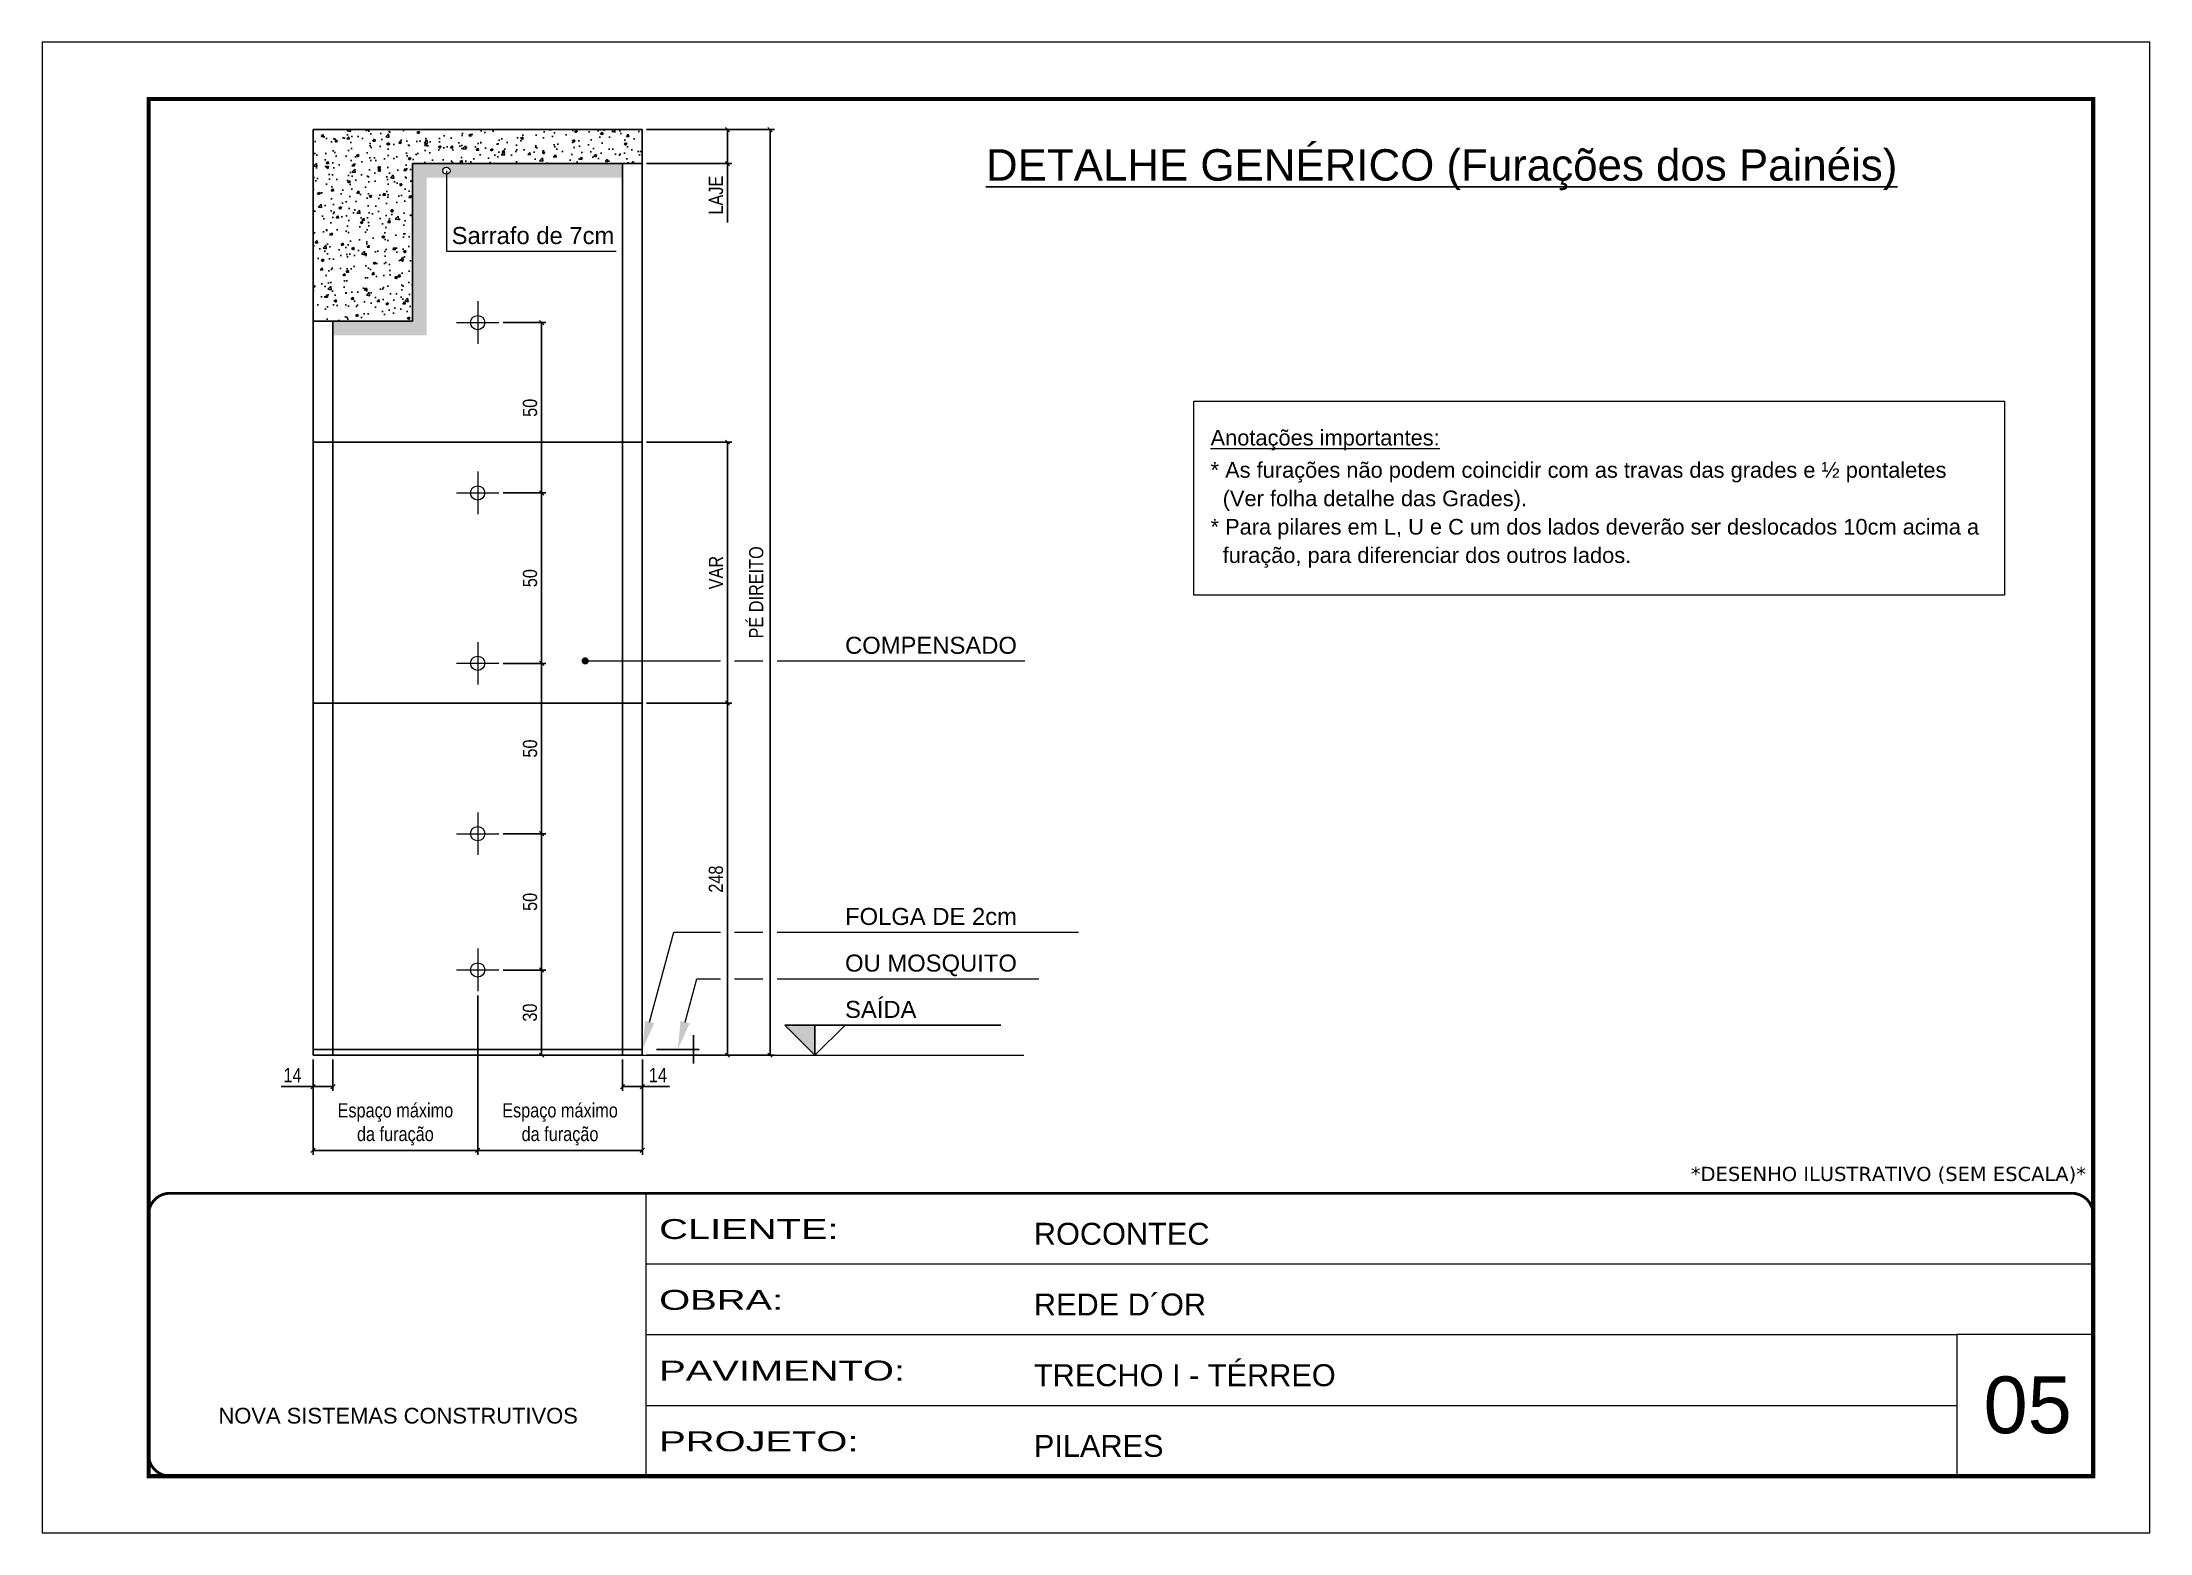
# Model space of a CAD drawing. Extents: x 2949 to 9230, y 1140 to 12527.
# Drawn here: x 2949 to 4434, y 10328 to 11378 of the extents above; entities that cross this region are included whole.
import ezdxf
from ezdxf.enums import TextEntityAlignment as Align

# ---------------------------------------------------------------- set-up
doc = ezdxf.new("R2010")
doc.units = 0
for name, pattern in [('CONTINUO', [0]), ('DASHED', [0.75, 0.5, -0.25]), ('HIDDEN', [0.375, 0.25, -0.125])]:
    doc.linetypes.add(name, pattern=pattern)
for name, color, linetype, lineweight in [('CARIMBO', 255, 'Continuous', 9), ('Folhas', 255, 'Continuous', 9), ('Hachura', 251, 'Continuous', 9), ('SARRAFO DE PRESSAO', 251, 'DASHED', 9)]:
    doc.layers.add(name, color=color, linetype=linetype, lineweight=lineweight)
for name, color, linetype in [('COTA', 241, 'Continuous'), ('NIVEL', 7, 'Continuous'), ('Painéis', 200, 'Continuous'), ('SARR_2.2x7', 40, 'Continuous'), ('SARRAFO', 251, 'Continuous')]:
    doc.layers.add(name, color=color, linetype=linetype)
doc.styles.add('ARIAL', font='arial.ttf')
doc.styles.add('COTA TECNICA-50', font='techl___.ttf', dxfattribs={"height": 10})
doc.styles.add('stylellllll', font='verdana.ttf', dxfattribs={"height": 2})
doc.styles.add('Tecnologia', font='')
doc.styles.get('Tecnologia').set_extended_font_data('Forgotten Futurist')
doc.dimstyles.new('COTA PAINEL-50', dxfattribs={"dimtxt": 10, "dimasz": 3, "dimexe": 3, "dimexo": 3, "dimgap": 3, "dimtad": 1, "dimdec": 1, "dimzin": 12, "dimdsep": 46, "dimtxsty": 'COTA TECNICA-50', "dimblk1": 'OBLIQUE', "dimblk2": 'OBLIQUE', "dimsah": 1, "dimcen": 0.9, "dimclrd": 4, "dimclre": 4, "dimclrt": 240, "dimadec": 1, "dimazin": 3, "dimtfac": 1, "dimtdec": 1, "dimtmove": 0, "dimatfit": 3, "dimfxl": 1, "dimtolj": 1, "dimtzin": 12, "dimarcsym": 0})
pattern_1 = [(50, (-4045.2, -3830.164), (18.218467, -1.593909), [1.905, -20.955]), (355, (-4045.2, -3830.164), (-3.524283, 19.105664), [1.524, -16.764]), (100.451, (-4043.681, -3830.297), (14.69425, 17.511669), [1.619, -17.809]), (46.1842, (-4045.2, -3825.084), (27.107904, -4.204233), [2.8575, -31.4325]), (96.6356, (-4042.94, -3825.434), (23.740423, 24.742556), [2.4285, -26.7135]), (351.184, (-4045.2, -3825.084), (23.74046, 24.74251), [2.286, -25.146]), (21, (-4042.66, -3826.354), (15.161488, -10.226552), [1.905, -20.955]), (326, (-4042.66, -3826.354), (6.180203, 18.418797), [1.524, -16.764]), (71.4514, (-4041.396, -3827.206), (21.341649, 8.192286), [1.619, -17.809]), (37.5, (-4045.1994, -3830.164), (0.3088603, 8.455504), [0, -16.5608, 0, -17.018, 0, -16.8275]), (7.5, (-4045.199, -3830.164), (6.6819663, 10.0180575), [0, -9.7028, 0, -16.1798, 0, -6.4135]), (327.5, (-4050.8636, -3830.164), (13.5590595, -0.5728744), [0, -6.35, 0, -19.812, 0, -26.289]), (317.5, (-4053.404, -3830.164), (14.812918, 2.542649), [0, -8.255, 0, -13.1572, 0, -18.669])]

msp = doc.modelspace()

# ---------------------------------------------------------------- texts
at = {"color": 0, "linetype": 'Continuous', "ltscale": 5, "style": 'ARIAL'}
msp.add_text('%%UDETALHE GENÉRICO (Furações dos Painéis)', height=22.1184, dxfattribs=at).set_placement((3935.07, 11280.62), align=Align.CENTER)
at = {"layer": 'CARIMBO', "color": 0, "linetype": 'Continuous', "ltscale": 5, "style": 'ARIAL'}
for s, p in [('Sarrafo de 7cm', (3237.57, 11235.96)), ('COMPENSADO', (3514.73, 10947.33)), ('FOLGA DE 2cm', (3514.73, 10756.34)), ('OU MOSQUITO', (3514.73, 10723.5)), ('SAÍDA', (3514.73, 10690.85))]:
    msp.add_text(s, height=12, dxfattribs=at).set_placement(p)
at = {"layer": 'CARIMBO', "style": 'stylellllll'}
msp.add_text('*DESENHO ILUSTRATIVO (SEM ESCALA)*', height=10, dxfattribs=at).set_placement((4389.03, 10575.98), align=Align.RIGHT)
at = {"layer": 'CARIMBO', "style": 'ARIAL'}
msp.add_text('05', height=40, dxfattribs=at).set_placement((4316.89, 10398.3))
msp.add_text('05', height=40, dxfattribs=at).set_placement((4316.89, 10398.3))
at = {"layer": 'Folhas', "color": 7, "style": 'ARIAL'}
for s, p in [('%%UAnotações importantes:', (3772.26, 11094.07)), ('* As furações não podem coincidir com as travas das grades e ½ pontaletes', (3772.26, 11071.32)), ('  (Ver folha detalhe das Grades).', (3772.26, 11051.32)), ('* Para pilares em L, U e C um dos lados deverão ser deslocados 10cm acima a', (3772.26, 11031.32)), ('  furação, para diferenciar dos outros lados.', (3772.26, 11011.32))]:
    msp.add_text(s, height=11, dxfattribs=at).set_placement(p)

# ---------------------------------------------------------------- blocks, each defined once
blk = doc.blocks.new('_Oblique')
at = {"color": 0, "linetype": 'ByBlock', "lineweight": -2}
blk.add_line((-0.5, -0.5), (0.5, 0.5), dxfattribs=at)
blk = doc.blocks.new('*D124')
at = {"layer": 'COTA', "color": 4, "lineweight": -2, "transparency": 16777216}
for p, q in [((3374.9, 11316.6), (3434.9, 11316.6)), ((3431.9, 11316.6), (3431.9, 11292.6)), ((3374.9, 11292.6), (3434.9, 11292.6)), ((3431.9, 11292.6), (3431.9, 11251.2))]:
    blk.add_line(p, q, dxfattribs=at)
at = {"layer": 'Defpoints', "color": 0, "transparency": 16777216}
for p in [(3371.9, 11316.6), (3371.9, 11292.6), (3431.9, 11292.6)]:
    blk.add_point(p, dxfattribs=at)
at = {"layer": 'COTA', "color": 4, "lineweight": -2, "transparency": 16777216, "xscale": 3, "yscale": 3, "zscale": 3}
for p, rotation in [((3431.9, 11316.6), 90), ((3431.9, 11292.6), 270)]:
    blk.add_blockref('_Oblique', p, dxfattribs=dict(at, rotation=rotation))
at = {"layer": 'COTA', "color": 240, "transparency": 16777216, "insert": (3423.8, 11270.4), "char_height": 10, "attachment_point": 5, "rotation": 90, "style": 'COTA TECNICA-50'}
blk.add_mtext('\\A1;LAJE', dxfattribs=at)
blk = doc.blocks.new('*D104')
at = {"layer": 'COTA', "color": 4, "lineweight": -2, "transparency": 16777216}
for p, q in [((3374.9, 10912.6), (3434.9, 10912.6)), ((3431.9, 10912.6), (3431.9, 10664.6)), ((3374.9, 10664.6), (3434.9, 10664.6))]:
    blk.add_line(p, q, dxfattribs=at)
at = {"layer": 'Defpoints', "color": 0, "transparency": 16777216}
for p in [(3371.9, 10912.6), (3371.9, 10664.6), (3431.9, 10664.6)]:
    blk.add_point(p, dxfattribs=at)
at = {"layer": 'COTA', "color": 4, "lineweight": -2, "transparency": 16777216, "xscale": 3, "yscale": 3, "zscale": 3}
for p, rotation in [((3431.9, 10912.6), 90), ((3431.9, 10664.6), 270)]:
    blk.add_blockref('_Oblique', p, dxfattribs=dict(at, rotation=rotation))
at = {"layer": 'COTA', "color": 240, "transparency": 16777216, "insert": (3423.8, 10788.6), "char_height": 10, "attachment_point": 5, "rotation": 90, "style": 'COTA TECNICA-50'}
blk.add_mtext('\\A1;248', dxfattribs=at)
blk = doc.blocks.new('*D105')
at = {"layer": 'COTA', "color": 4, "lineweight": -2, "transparency": 16777216}
for p, q in [((3374.9, 11316.6), (3464.9, 11316.6)), ((3461.9, 11316.6), (3461.9, 10664.6)), ((3374.9, 10664.6), (3464.9, 10664.6))]:
    blk.add_line(p, q, dxfattribs=at)
at = {"layer": 'Defpoints', "color": 0, "transparency": 16777216}
for p in [(3371.9, 11316.6), (3371.9, 10664.6), (3461.9, 10664.6)]:
    blk.add_point(p, dxfattribs=at)
at = {"layer": 'COTA', "color": 4, "lineweight": -2, "transparency": 16777216, "xscale": 3, "yscale": 3, "zscale": 3}
for p, rotation in [((3461.9, 11316.6), 90), ((3461.9, 10664.6), 270)]:
    blk.add_blockref('_Oblique', p, dxfattribs=dict(at, rotation=rotation))
at = {"layer": 'COTA', "color": 240, "transparency": 16777216, "insert": (3452.2, 10990.6), "char_height": 10, "attachment_point": 5, "rotation": 90, "style": 'COTA TECNICA-50'}
blk.add_mtext('\\A1;PÉ DIREITO', dxfattribs=at)
blk = doc.blocks.new('Furação')
at = {"color": 2}
for p, q in [((3747.47, 717.89), (3747.47, 702.89)), ((3739.97, 710.39), (3754.97, 710.39))]:
    blk.add_line(p, q, dxfattribs=at)
blk.add_circle((3747.47, 710.39), 2.5, dxfattribs=at)
blk = doc.blocks.new('*D106')
at = {"layer": 'COTA', "color": 4, "lineweight": -2, "transparency": 16777216}
for p, q in [((3255.9, 10706.6), (3255.9, 10594.5)), ((3139.9, 10661.6), (3139.9, 10594.5)), ((3139.9, 10597.5), (3255.9, 10597.5))]:
    blk.add_line(p, q, dxfattribs=at)
at = {"layer": 'Defpoints', "color": 0, "transparency": 16777216}
for p in [(3255.9, 10709.6), (3139.9, 10664.6), (3255.9, 10597.5)]:
    blk.add_point(p, dxfattribs=at)
at = {"layer": 'COTA', "color": 4, "lineweight": -2, "transparency": 16777216, "xscale": 3, "yscale": 3, "zscale": 3, "rotation": 180}
blk.add_blockref('_Oblique', (3139.9, 10597.5), dxfattribs=at)
at = {"layer": 'COTA', "color": 4, "lineweight": -2, "transparency": 16777216, "xscale": 3, "yscale": 3, "zscale": 3}
blk.add_blockref('_Oblique', (3255.9, 10597.5), dxfattribs=at)
at = {"layer": 'COTA', "color": 240, "transparency": 16777216, "insert": (3197.9, 10615.9), "char_height": 10, "attachment_point": 5, "style": 'COTA TECNICA-50'}
blk.add_mtext('\\A1;Espaço máximo\\Pda furação', dxfattribs=at)
blk = doc.blocks.new('*D107')
at = {"layer": 'COTA', "color": 4, "lineweight": -2, "transparency": 16777216}
for p, q in [((3255.9, 10706.6), (3255.9, 10594.5)), ((3371.9, 10661.6), (3371.9, 10594.5)), ((3255.9, 10597.5), (3371.9, 10597.5))]:
    blk.add_line(p, q, dxfattribs=at)
at = {"layer": 'Defpoints', "color": 0, "transparency": 16777216}
for p in [(3255.9, 10709.6), (3371.9, 10664.6), (3371.9, 10597.5)]:
    blk.add_point(p, dxfattribs=at)
at = {"layer": 'COTA', "color": 4, "lineweight": -2, "transparency": 16777216, "xscale": 3, "yscale": 3, "zscale": 3, "rotation": 180}
blk.add_blockref('_Oblique', (3255.9, 10597.5), dxfattribs=at)
at = {"layer": 'COTA', "color": 4, "lineweight": -2, "transparency": 16777216, "xscale": 3, "yscale": 3, "zscale": 3}
blk.add_blockref('_Oblique', (3371.9, 10597.5), dxfattribs=at)
at = {"layer": 'COTA', "color": 240, "transparency": 16777216, "insert": (3313.9, 10615.9), "char_height": 10, "attachment_point": 5, "style": 'COTA TECNICA-50'}
blk.add_mtext('\\A1;Espaço máximo\\Pda furação', dxfattribs=at)
blk = doc.blocks.new('*D108')
at = {"layer": 'COTA', "color": 4, "lineweight": -2, "transparency": 16777216}
for p, q in [((3139.9, 10661.6), (3139.9, 10639.5)), ((3153.9, 10661.6), (3153.9, 10639.5)), ((3139.9, 10642.5), (3117.4, 10642.5)), ((3153.9, 10642.5), (3139.9, 10642.5))]:
    blk.add_line(p, q, dxfattribs=at)
at = {"layer": 'Defpoints', "color": 0, "transparency": 16777216}
for p in [(3139.9, 10664.6), (3153.9, 10664.6), (3153.9, 10642.5)]:
    blk.add_point(p, dxfattribs=at)
at = {"layer": 'COTA', "color": 4, "lineweight": -2, "transparency": 16777216, "xscale": 3, "yscale": 3, "zscale": 3, "rotation": 180}
blk.add_blockref('_Oblique', (3139.9, 10642.5), dxfattribs=at)
at = {"layer": 'COTA', "color": 4, "lineweight": -2, "transparency": 16777216, "xscale": 3, "yscale": 3, "zscale": 3}
blk.add_blockref('_Oblique', (3153.9, 10642.5), dxfattribs=at)
at = {"layer": 'COTA', "color": 240, "transparency": 16777216, "insert": (3125.4, 10650.6), "char_height": 10, "attachment_point": 5, "style": 'COTA TECNICA-50'}
blk.add_mtext('\\A1;14', dxfattribs=at)
blk = doc.blocks.new('*D109')
at = {"layer": 'COTA', "color": 4, "lineweight": -2, "transparency": 16777216}
for p, q in [((3357.9, 10661.6), (3357.9, 10639.5)), ((3371.9, 10661.6), (3371.9, 10639.5)), ((3357.9, 10642.5), (3371.9, 10642.5)), ((3371.9, 10642.5), (3391, 10642.5))]:
    blk.add_line(p, q, dxfattribs=at)
at = {"layer": 'Defpoints', "color": 0, "transparency": 16777216}
for p in [(3357.9, 10664.6), (3371.9, 10664.6), (3371.9, 10642.5)]:
    blk.add_point(p, dxfattribs=at)
at = {"layer": 'COTA', "color": 4, "lineweight": -2, "transparency": 16777216, "xscale": 3, "yscale": 3, "zscale": 3, "rotation": 180}
blk.add_blockref('_Oblique', (3357.9, 10642.5), dxfattribs=at)
at = {"layer": 'COTA', "color": 4, "lineweight": -2, "transparency": 16777216, "xscale": 3, "yscale": 3, "zscale": 3}
blk.add_blockref('_Oblique', (3371.9, 10642.5), dxfattribs=at)
at = {"layer": 'COTA', "color": 240, "transparency": 16777216, "insert": (3382.9, 10650.6), "char_height": 10, "attachment_point": 5, "style": 'COTA TECNICA-50'}
blk.add_mtext('\\A1;14', dxfattribs=at)
blk = doc.blocks.new('*D110')
at = {"layer": 'COTA', "color": 4, "lineweight": -2, "transparency": 16777216}
for p, q in [((3273.9, 10724.6), (3303.9, 10724.6)), ((3300.9, 10664.6), (3300.9, 10724.6))]:
    blk.add_line(p, q, dxfattribs=at)
at = {"layer": 'Defpoints', "color": 0, "transparency": 16777216}
for p in [(3270.9, 10724.6), (3300.9, 10724.6), (3300.9, 10664.6)]:
    blk.add_point(p, dxfattribs=at)
at = {"layer": 'COTA', "color": 4, "lineweight": -2, "transparency": 16777216, "xscale": 3, "yscale": 3, "zscale": 3}
for p, rotation in [((3300.9, 10724.6), 90), ((3300.9, 10664.6), 270)]:
    blk.add_blockref('_Oblique', p, dxfattribs=dict(at, rotation=rotation))
at = {"layer": 'COTA', "color": 240, "transparency": 16777216, "insert": (3292.7, 10694.6), "char_height": 10, "attachment_point": 5, "rotation": 90, "style": 'COTA TECNICA-50'}
blk.add_mtext('\\A1;30', dxfattribs=at)
blk = doc.blocks.new('*D111')
at = {"layer": 'COTA', "color": 4, "lineweight": -2, "transparency": 16777216}
for p, q in [((3273.9, 10820.6), (3303.9, 10820.6)), ((3300.9, 10820.6), (3300.9, 10724.6)), ((3273.9, 10724.6), (3303.9, 10724.6))]:
    blk.add_line(p, q, dxfattribs=at)
at = {"layer": 'Defpoints', "color": 0, "transparency": 16777216}
for p in [(3270.9, 10820.6), (3270.9, 10724.6), (3300.9, 10724.6)]:
    blk.add_point(p, dxfattribs=at)
at = {"layer": 'COTA', "color": 4, "lineweight": -2, "transparency": 16777216, "xscale": 3, "yscale": 3, "zscale": 3}
for p, rotation in [((3300.9, 10820.6), 90), ((3300.9, 10724.6), 270)]:
    blk.add_blockref('_Oblique', p, dxfattribs=dict(at, rotation=rotation))
at = {"layer": 'COTA', "color": 240, "transparency": 16777216, "insert": (3292.8, 10772.6), "char_height": 10, "attachment_point": 5, "rotation": 90, "style": 'COTA TECNICA-50'}
blk.add_mtext('\\A1;50', dxfattribs=at)
blk = doc.blocks.new('*D112')
at = {"layer": 'COTA', "color": 4, "lineweight": -2, "transparency": 16777216}
for p, q in [((3273.9, 10940.6), (3303.9, 10940.6)), ((3300.9, 10940.6), (3300.9, 10820.6)), ((3273.9, 10820.6), (3303.9, 10820.6))]:
    blk.add_line(p, q, dxfattribs=at)
at = {"layer": 'Defpoints', "color": 0, "transparency": 16777216}
for p in [(3270.9, 10940.6), (3270.9, 10820.6), (3300.9, 10820.6)]:
    blk.add_point(p, dxfattribs=at)
at = {"layer": 'COTA', "color": 4, "lineweight": -2, "transparency": 16777216, "xscale": 3, "yscale": 3, "zscale": 3}
for p, rotation in [((3300.9, 10940.6), 90), ((3300.9, 10820.6), 270)]:
    blk.add_blockref('_Oblique', p, dxfattribs=dict(at, rotation=rotation))
at = {"layer": 'COTA', "color": 240, "transparency": 16777216, "insert": (3292.8, 10880.6), "char_height": 10, "attachment_point": 5, "rotation": 90, "style": 'COTA TECNICA-50'}
blk.add_mtext('\\A1;50', dxfattribs=at)
blk = doc.blocks.new('*D113')
at = {"layer": 'COTA', "color": 4, "lineweight": -2, "transparency": 16777216}
for p, q in [((3273.9, 11060.6), (3303.9, 11060.6)), ((3300.9, 10940.6), (3300.9, 11060.6)), ((3273.9, 10940.6), (3303.9, 10940.6))]:
    blk.add_line(p, q, dxfattribs=at)
at = {"layer": 'Defpoints', "color": 0, "transparency": 16777216}
for p in [(3270.9, 11060.6), (3300.9, 11060.6), (3270.9, 10940.6)]:
    blk.add_point(p, dxfattribs=at)
at = {"layer": 'COTA', "color": 4, "lineweight": -2, "transparency": 16777216, "xscale": 3, "yscale": 3, "zscale": 3}
for p, rotation in [((3300.9, 11060.6), 90), ((3300.9, 10940.6), 270)]:
    blk.add_blockref('_Oblique', p, dxfattribs=dict(at, rotation=rotation))
at = {"layer": 'COTA', "color": 240, "transparency": 16777216, "insert": (3292.8, 11000.6), "char_height": 10, "attachment_point": 5, "rotation": 90, "style": 'COTA TECNICA-50'}
blk.add_mtext('\\A1;50', dxfattribs=at)
blk = doc.blocks.new('*D114')
at = {"layer": 'COTA', "color": 4, "lineweight": -2, "transparency": 16777216}
for p, q in [((3273.9, 11180.6), (3303.9, 11180.6)), ((3300.9, 11180.6), (3300.9, 11060.6)), ((3273.9, 11060.6), (3303.9, 11060.6))]:
    blk.add_line(p, q, dxfattribs=at)
at = {"layer": 'Defpoints', "color": 0, "transparency": 16777216}
for p in [(3270.9, 11180.6), (3270.9, 11060.6), (3300.9, 11060.6)]:
    blk.add_point(p, dxfattribs=at)
at = {"layer": 'COTA', "color": 4, "lineweight": -2, "transparency": 16777216, "xscale": 3, "yscale": 3, "zscale": 3}
for p, rotation in [((3300.9, 11180.6), 90), ((3300.9, 11060.6), 270)]:
    blk.add_blockref('_Oblique', p, dxfattribs=dict(at, rotation=rotation))
at = {"layer": 'COTA', "color": 240, "transparency": 16777216, "insert": (3292.8, 11120.6), "char_height": 10, "attachment_point": 5, "rotation": 90, "style": 'COTA TECNICA-50'}
blk.add_mtext('\\A1;50', dxfattribs=at)
blk = doc.blocks.new('_Dot')
at = {"color": 0, "linetype": 'ByBlock', "lineweight": -2}
blk.add_line((-0.5, 0), (-1, 0), dxfattribs=at)
at = {"color": 0, "linetype": 'ByBlock', "const_width": 0.5}
blk.add_lwpolyline([(-0.25, 0, 1), (0.25, 0, 1)], format="xyb", close=True, dxfattribs=at)
blk = doc.blocks.new('*D115')
at = {"layer": 'COTA', "color": 4, "lineweight": -2, "transparency": 16777216}
for p, q in [((3374.9, 11096.4), (3434.9, 11096.4)), ((3431.9, 11096.4), (3431.9, 10912.6)), ((3374.9, 10912.6), (3434.9, 10912.6))]:
    blk.add_line(p, q, dxfattribs=at)
at = {"layer": 'Defpoints', "color": 0, "transparency": 16777216}
for p in [(3371.9, 11096.4), (3371.9, 10912.6), (3431.9, 10912.6)]:
    blk.add_point(p, dxfattribs=at)
at = {"layer": 'COTA', "color": 4, "lineweight": -2, "transparency": 16777216, "xscale": 3, "yscale": 3, "zscale": 3}
for p, rotation in [((3431.9, 11096.4), 90), ((3431.9, 10912.6), 270)]:
    blk.add_blockref('_Oblique', p, dxfattribs=dict(at, rotation=rotation))
at = {"layer": 'COTA', "color": 240, "transparency": 16777216, "insert": (3423.8, 11004.5), "char_height": 10, "attachment_point": 5, "rotation": 90, "style": 'COTA TECNICA-50'}
blk.add_mtext('\\A1;VAR', dxfattribs=at)
blk = doc.blocks.new('9999999999')
at = {"color": 30, "linetype": 'CONTINUO'}
for p, q in [((98564.6, 34230.2), (98564.6, 34429.4)), ((98564.6, 34379.6), (99584, 34379.6)), ((98564.6, 34329.8), (99488, 34329.8)), ((99584, 34329.8), (99488, 34329.8)), ((99488, 34329.8), (99488, 34230.2)), ((98564.6, 34280), (99488, 34280))]:
    blk.add_line(p, q, dxfattribs=at)
at = {"color": 30, "linetype": 'CONTINUO', "const_width": 2}
blk.add_lwpolyline([(99584, 34230.2), (99584, 34414.4, 0.414214), (99569, 34429.4), (98229, 34429.4, 0.414214), (98214, 34414.4), (98214, 34245.2, 0.414214), (98229, 34230.2), (99584, 34230.2)], format="xyb", dxfattribs=at)
at = {"layer": 'Folhas'}
blk.add_lwpolyline([(98139, 34190.2), (99624, 34190.2), (99624, 35240.2), (98139, 35240.2)], close=True, dxfattribs=at)
at = {"layer": 'Folhas', "color": 30, "const_width": 3}
blk.add_lwpolyline([(98214, 34230.2), (99584, 34230.2), (99584, 35200.2), (98214, 35200.2)], close=True, dxfattribs=at)
at = {"color": 7, "linetype": 'Continuous', "ltscale": 5, "style": 'ARIAL'}
for s, height, p in [('ROCONTEC', 15.48, (98837.7, 34393.1)), ('REDE D´OR', 15.48, (98837.7, 34343.3)), ('TRECHO I - TÉRREO', 15.483, (98837.7, 34293.5)), ('NOVA SISTEMAS CONSTRUTIVOS', 11.059, (98263.2, 34267.2)), ('PILARES', 15.48, (98837.7, 34243.7))]:
    blk.add_text(s, height=height, dxfattribs=at).set_placement(p)
at = {"layer": 'Folhas', "color": 7, "style": 'Tecnologia', "width": 1.5}
for s, p in [('CLIENTE:', (98573.7, 34397.2)), ('OBRA:', (98573.7, 34347.3)), ('PAVIMENTO:', (98573.7, 34297.5)), ('PROJETO:', (98573.7, 34247.7))]:
    blk.add_text(s, height=14, dxfattribs=at).set_placement(p)

# ---------------------------------------------------------------- dimensions: what is measured, and where the dimension line sits
at = {"layer": 'COTA'}
for base, p1, p2, text, picture, middle in [((3431.89, 11292.64), (3371.89, 11316.64), (3371.89, 11292.64), 'LAJE', '*D124', (3431.89, 11270.41)), ((3431.89, 10912.64), (3371.89, 11096.35), (3371.89, 10912.64), 'VAR', '*D115', (3431.89, 11004.5))]:
    dim = msp.add_linear_dim(base=base, p1=p1, p2=p2, angle=90, text=text, dimstyle='COTA PAINEL-50', dxfattribs=at)
    dim.commit()
    dim.dimension.update_dxf_attribs({"geometry": picture, "text_midpoint": middle, "dimtype": 160})
for base, p1, p2, text, picture, middle in [((3461.89, 10664.64), (3371.89, 11316.64), (3371.89, 10664.64), 'PÉ DIREITO', '*D105', (3452.21, 10990.64)), ((3300.89, 11060.64), (3270.89, 11180.64), (3270.89, 11060.64), '50', '*D114', (3292.78, 11120.64)), ((3300.89, 11060.64), (3270.89, 10940.64), (3270.89, 11060.64), '50', '*D113', (3292.78, 11000.64)), ((3300.89, 10820.64), (3270.89, 10940.64), (3270.89, 10820.64), '50', '*D112', (3292.78, 10880.64)), ((3300.89, 10724.64), (3270.89, 10820.64), (3270.89, 10724.64), '50', '*D111', (3292.78, 10772.64)), ((3300.89, 10724.64), (3300.89, 10664.64), (3270.89, 10724.64), '30', '*D110', (3292.67, 10694.64))]:
    dim = msp.add_linear_dim(base=base, p1=p1, p2=p2, angle=90, text=text, dimstyle='COTA PAINEL-50', dxfattribs=at)
    dim.commit()
    dim.dimension.update_dxf_attribs({"geometry": picture, "text_midpoint": middle})
dim = msp.add_linear_dim(base=(3431.89, 10664.64), p1=(3371.89, 10912.64), p2=(3371.89, 10664.64), angle=90, dimstyle='COTA PAINEL-50', dxfattribs=at)
dim.commit()
dim.dimension.update_dxf_attribs({"geometry": '*D104', "text_midpoint": (3423.79, 10788.64)})
for base, p1, p2, picture, middle in [((3255.89, 10597.51), (3139.89, 10664.64), (3255.89, 10709.64), '*D106', (3197.89, 10597.51)), ((3371.89, 10597.51), (3255.89, 10709.64), (3371.89, 10664.64), '*D107', (3313.89, 10597.51))]:
    dim = msp.add_linear_dim(base=base, p1=p1, p2=p2, text='Espaço máximo\\Pda furação', dimstyle='COTA PAINEL-50', dxfattribs=at)
    dim.commit()
    dim.dimension.update_dxf_attribs({"geometry": picture, "text_midpoint": middle, "dimtype": 160})
dim = msp.add_linear_dim(base=(3153.89, 10642.51), p1=(3139.89, 10664.64), p2=(3153.89, 10664.64), dimstyle='COTA PAINEL-50', dxfattribs=at)
dim.commit()
dim.dimension.update_dxf_attribs({"geometry": '*D108', "text_midpoint": (3125.44, 10642.51), "dimtype": 160})
dim = msp.add_linear_dim(base=(3371.89, 10642.51), p1=(3357.89, 10664.64), p2=(3371.89, 10664.64), dimstyle='COTA PAINEL-50', dxfattribs=at)
dim.commit()
dim.dimension.update_dxf_attribs({"geometry": '*D109', "text_midpoint": (3382.95, 10650.59)})

# ---------------------------------------------------------------- hatches: boundary and pattern name
at = {"layer": 'COTA'}
h = msp.add_hatch(dxfattribs=at)
h.set_pattern_fill('AR-CONC', color=256, scale=0.1, style=0)
h.set_pattern_definition(pattern_1)
h.paths.add_polyline_path([(3209.89, 11292.64), (3288.89, 11292.64), (3288.89, 11316.64), (3139.89, 11316.64), (3139.89, 11181.64), (3209.89, 11181.64)])
h = msp.add_hatch(dxfattribs=at)
h.set_pattern_fill('AR-CONC', color=256, scale=0.1, style=0)
h.set_pattern_definition(pattern_1)
h.paths.add_polyline_path([(3288.89, 11316.64), (3288.89, 11292.64), (3371.89, 11292.64), (3371.89, 11316.64)])
at = {"layer": 'NIVEL'}
msp.add_hatch(color=256, dxfattribs=at).paths.add_polyline_path([(3472.3, 10685.85), (3493.51, 10664.64), (3493.51, 10685.85)])
at = {"layer": 'SARRAFO'}
msp.add_hatch(color=256, dxfattribs=at).paths.add_polyline_path([(3209.89, 11181.64), (3153.89, 11181.64), (3153.89, 11171.64), (3219.89, 11171.64), (3219.89, 11282.64), (3233.89, 11282.64), (3233.89, 11285.14, -0.4142136), (3231.39, 11287.64, -1), (3236.39, 11287.64, -0.4142136), (3233.89, 11285.14), (3233.89, 11282.64), (3357.89, 11282.64), (3357.89, 11292.64), (3209.89, 11292.64)])

# ---------------------------------------------------------------- linework, layer by layer
for p, q in [((3407.89, 10678.64), (3407.89, 10658.64)), ((3381.89, 10668.64), (3411.89, 10668.64))]:
    msp.add_line(p, q)
at = {"layer": 'COTA'}
for p, q in [((3139.89, 11316.64), (3371.89, 11316.64)), ((3139.89, 11181.64), (3139.89, 11316.64)), ((3371.89, 11316.64), (3371.89, 11292.64))]:
    msp.add_line(p, q, dxfattribs=at)
at = {"layer": 'Folhas', "color": 30}
msp.add_lwpolyline([(3760.51, 11125.19), (4331.72, 11125.19), (4331.72, 10988.69), (3760.51, 10988.69)], close=True, dxfattribs=at)
at = {"layer": 'Hachura'}
for p, q in [((3233.89, 11287.64), (3233.89, 11230.96)), ((3233.89, 11230.96), (3353.57, 11230.96)), ((3336.64, 10942.33), (3426.89, 10942.33)), ((3436.89, 10942.33), (3456.89, 10942.33)), ((3466.89, 10942.33), (3641.36, 10942.33)), ((3377.06, 10687.96), (3394.05, 10751.34)), ((3394.05, 10751.34), (3426.89, 10751.34)), ((3436.89, 10751.34), (3456.89, 10751.34)), ((3466.89, 10751.34), (3679.27, 10751.34)), ((3402.06, 10687.96), (3410.25, 10718.5)), ((3410.25, 10718.5), (3426.89, 10718.5)), ((3436.89, 10718.5), (3456.89, 10718.5)), ((3466.89, 10718.5), (3651.27, 10718.5))]:
    msp.add_line(p, q, dxfattribs=at)
at = {"layer": 'Hachura', "ltscale": 0.5}
msp.add_lwpolyline([(3371.89, 10664.64), (3640.7, 10664.64)], dxfattribs=at)
at = {"layer": 'Hachura'}
msp.add_circle((3233.89, 11287.64), 2.5, dxfattribs=at)
for points in [[(3380.28, 10687.1), (3371.89, 10668.64), (3373.84, 10688.82)], [(3405.28, 10687.1), (3396.89, 10668.64), (3398.84, 10688.82)]]:
    msp.add_solid(points, dxfattribs=at)
at = {"layer": 'NIVEL'}
for p, q in [((3493.51, 10664.64), (3472.3, 10685.85)), ((3472.3, 10685.85), (3624.51, 10685.85)), ((3493.51, 10664.64), (3514.73, 10685.85)), ((3493.51, 10664.64), (3493.51, 10685.85))]:
    msp.add_line(p, q, dxfattribs=at)
at = {"layer": 'Painéis'}
for p, q in [((3209.89, 11292.64), (3371.89, 11292.64)), ((3209.89, 11292.64), (3209.89, 11181.64)), ((3371.89, 11292.64), (3371.89, 10664.64)), ((3139.89, 11181.64), (3209.89, 11181.64)), ((3139.89, 11181.64), (3139.89, 10664.64)), ((3139.89, 11096.35), (3371.89, 11096.35)), ((3139.89, 10912.64), (3371.89, 10912.64)), ((3139.89, 10668.64), (3371.89, 10668.64)), ((3139.89, 10664.64), (3371.89, 10664.64))]:
    msp.add_line(p, q, dxfattribs=at)
at = {"layer": 'SARR_2.2x7', "linetype": 'HIDDEN'}
for p, q in [((3357.89, 11292.64), (3357.89, 10664.64)), ((3153.89, 11181.64), (3153.89, 10664.64))]:
    msp.add_line(p, q, dxfattribs=at)

# ---------------------------------------------------------------- block references
at = {"layer": 'CARIMBO', "xscale": 2, "yscale": 2, "zscale": 2}
for p in [(-4239.06, 9759.86), (-4239.06, 9639.86), (-4239.06, 9519.86), (-4239.06, 9399.86), (-4239.06, 9303.86)]:
    msp.add_blockref('Furação', p, dxfattribs=at)
at = {"layer": 'Hachura', "xscale": 5, "yscale": 5, "zscale": 5, "rotation": 180}
msp.add_blockref('_Dot', (3331.64, 10942.33), dxfattribs=at)
at = {"layer": 'SARRAFO DE PRESSAO', "color": 6, "linetype": 'ByBlock'}
msp.add_blockref('9999999999', (-95189.94, -23862.05), dxfattribs=at)

msp.set_redraw_order([(e.dxf.handle, doc.entitydb.next_handle()) for e in msp.query("TEXT MTEXT ATTDEF DIMENSION ARC_DIMENSION")])  # texts and dimensions are drawn at this point

doc.saveas('drawing.dxf')
